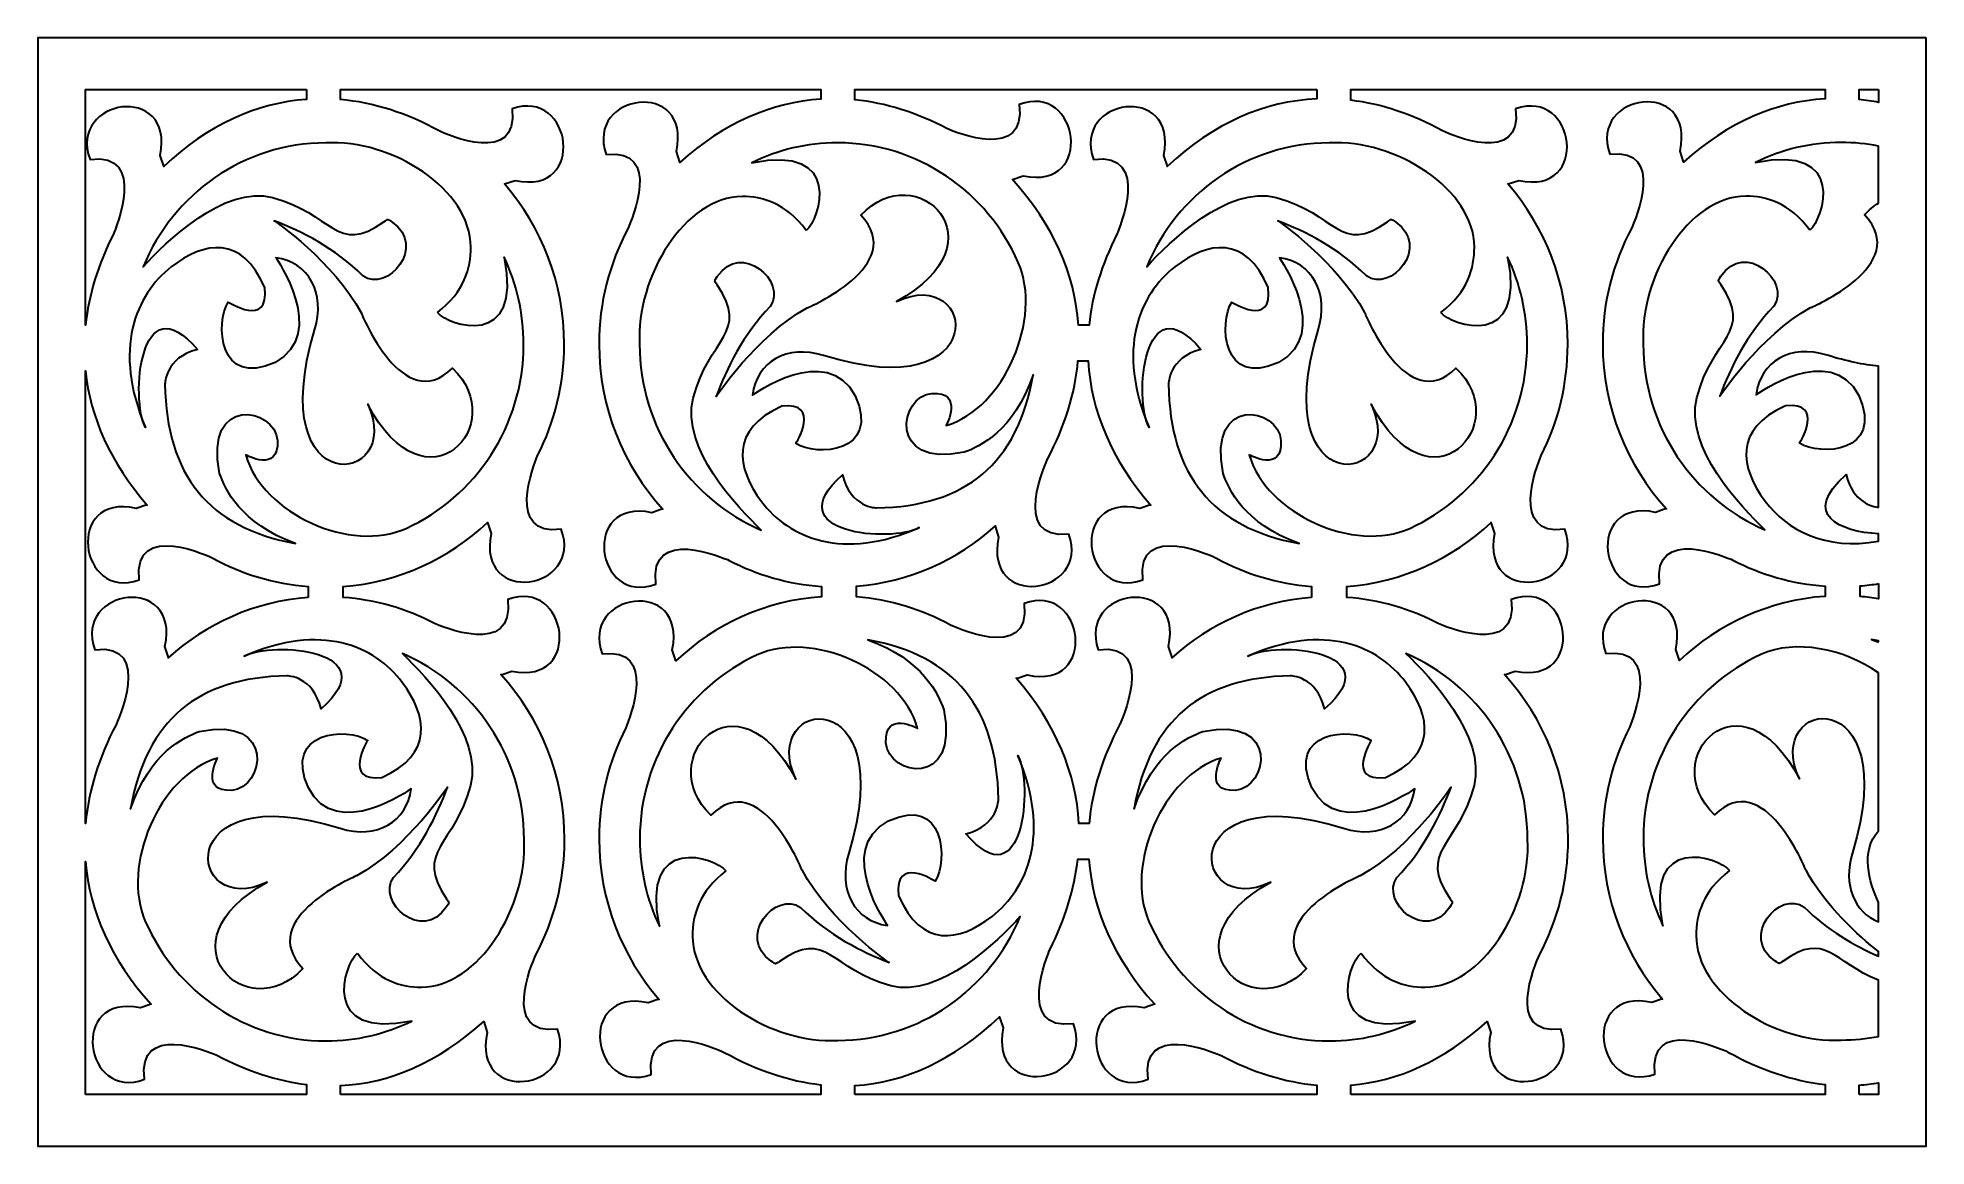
# Model space of a CAD drawing. Header units: centimetres. Extents: x -27 to -15.8, y -9 to -2.4.
import ezdxf

# ---------------------------------------------------------------- set-up
doc = ezdxf.new("R2010")
doc.units = ezdxf.units.CM
doc.header["$MEASUREMENT"] = 0
doc.layers.add('layer 1', color=7, linetype='Continuous')

msp = doc.modelspace()

# ---------------------------------------------------------------- linework, layer by layer
at = {"layer": 'layer 1', "color": 250, "lineweight": 30}
for points, knots in [([(-15.8358, -2.44896), (-15.8358, -2.44896), (-15.8358, -9.00022), (-15.8358, -9.00022), (-15.8358, -9.00022), (-15.8358, -9.00022), (-26.99914, -9.00022), (-26.99914, -9.00022), (-26.99914, -9.00022), (-26.99914, -9.00022), (-26.99914, -2.44896), (-26.99914, -2.44896), (-26.99914, -2.44896), (-26.99914, -2.44896), (-15.8358, -2.44896), (-15.8358, -2.44896)], [0, 0, 0, 0, 0.2, 0.2, 0.2, 0.2, 0.4, 0.4, 0.4, 0.4, 0.6, 0.6, 0.6, 0.6, 1, 1, 1, 1]), ([(-25.41088, -2.75457), (-25.41088, -2.75457), (-26.71734, -2.75457), (-26.71734, -2.75457), (-26.71734, -2.75457), (-26.71734, -2.75457), (-26.71734, -4.14727), (-26.71734, -4.14727), (-26.71734, -4.14727), (-26.71734, -4.14727), (-26.71679, -4.14727), (-26.71679, -4.14727), (-26.71679, -4.14727), (-26.69773, -3.96766), (-26.64198, -3.78713), (-26.55208, -3.60889), (-26.55208, -3.60889), (-26.53983, -3.58049), (-26.34746, -3.12196), (-26.69014, -3.16836), (-26.69014, -3.16836), (-26.82191, -2.80645), (-26.18805, -2.7102), (-26.27524, -3.14439), (-26.27524, -3.14439), (-26.27524, -3.14439), (-26.25365, -3.20842), (-26.25365, -3.20842), (-26.25365, -3.20842), (-26.25365, -3.20842), (-26.25434, -3.2096), (-26.25434, -3.2096), (-26.25434, -3.2096), (-25.99427, -2.96411), (-25.7059, -2.8349), (-25.41088, -2.81283), (-25.41088, -2.81283), (-25.41088, -2.81283), (-25.41088, -2.75457), (-25.41088, -2.75457)], [0, 0, 0, 0, 0.09090909, 0.09090909, 0.09090909, 0.09090909, 0.18181818, 0.18181818, 0.18181818, 0.18181818, 0.27272727, 0.27272727, 0.27272727, 0.27272727, 0.36363636, 0.36363636, 0.36363636, 0.36363636, 0.45454545, 0.45454545, 0.45454545, 0.45454545, 0.54545455, 0.54545455, 0.54545455, 0.54545455, 0.63636364, 0.63636364, 0.63636364, 0.63636364, 0.72727273, 0.72727273, 0.72727273, 0.72727273, 0.81818182, 0.81818182, 0.81818182, 0.81818182, 1, 1, 1, 1]), ([(-25.21041, -8.69461), (-25.21041, -8.69461), (-22.36935, -8.69461), (-22.36935, -8.69461), (-22.36935, -8.69461), (-22.36935, -8.69461), (-22.36935, -8.63655), (-22.36935, -8.63655), (-22.36935, -8.63655), (-22.55875, -8.61599), (-22.74996, -8.55095), (-22.94082, -8.44539), (-22.94082, -8.44539), (-22.98851, -8.42323), (-23.41234, -8.23537), (-23.37237, -8.57561), (-23.37237, -8.57561), (-23.72969, -8.70492), (-23.81582, -8.05859), (-23.39037, -8.15309), (-23.39037, -8.15309), (-23.39037, -8.15309), (-23.32724, -8.13196), (-23.32724, -8.13196), (-23.32724, -8.13196), (-23.32724, -8.13196), (-23.3267, -8.13228), (-23.3267, -8.13228), (-23.3267, -8.13228), (-23.54648, -7.87913), (-23.68024, -7.54693), (-23.68024, -7.18388), (-23.68024, -7.18388), (-23.6802, -6.94723), (-23.6234, -6.72374), (-23.52297, -6.52663), (-23.52297, -6.52663), (-23.49937, -6.46999), (-23.33302, -6.04631), (-23.66309, -6.09098), (-23.66309, -6.09098), (-23.79484, -5.72906), (-23.16099, -5.63282), (-23.2482, -6.06704), (-23.2482, -6.06704), (-23.2482, -6.06704), (-23.22659, -6.13101), (-23.22659, -6.13101), (-23.22659, -6.13101), (-23.22659, -6.13101), (-23.22684, -6.13146), (-23.22684, -6.13146), (-23.22684, -6.13146), (-22.99726, -5.91514), (-22.6972, -5.77531), (-22.36645, -5.75247), (-22.36645, -5.75247), (-22.36645, -5.75247), (-22.36645, -5.69183), (-22.36645, -5.69183), (-22.36645, -5.69183), (-22.56183, -5.67846), (-22.74646, -5.62423), (-22.91226, -5.5376), (-22.91226, -5.5376), (-22.94017, -5.52513), (-23.39072, -5.32933), (-23.34512, -5.67811), (-23.34512, -5.67811), (-23.70071, -5.81221), (-23.79529, -5.16711), (-23.36868, -5.25586), (-23.36868, -5.25586), (-23.36868, -5.25586), (-23.30576, -5.23388), (-23.30576, -5.23388), (-23.30576, -5.23388), (-23.30576, -5.23388), (-23.3046, -5.23456), (-23.3046, -5.23456), (-23.3046, -5.23456), (-23.53805, -4.97839), (-23.68118, -4.63583), (-23.68118, -4.26033), (-23.68118, -4.26033), (-23.68118, -4.0137), (-23.61942, -3.78119), (-23.51096, -3.5781), (-23.51096, -3.5781), (-23.48918, -3.52954), (-23.3046, -3.09821), (-23.63892, -3.1389), (-23.63892, -3.1389), (-23.76597, -2.77523), (-23.13092, -2.68757), (-23.22376, -3.12057), (-23.22376, -3.12057), (-23.22376, -3.12057), (-23.20299, -3.18482), (-23.20299, -3.18482), (-23.20299, -3.18482), (-23.20299, -3.18482), (-23.20332, -3.18536), (-23.20332, -3.18536), (-23.20332, -3.18536), (-22.94286, -2.95112), (-22.65905, -2.82982), (-22.36935, -2.81184), (-22.36935, -2.81184), (-22.36935, -2.81184), (-22.36935, -2.75457), (-22.36935, -2.75457), (-22.36935, -2.75457), (-22.36935, -2.75457), (-25.21041, -2.75457), (-25.21041, -2.75457), (-25.21041, -2.75457), (-25.21041, -2.75457), (-25.21041, -2.81418), (-25.21041, -2.81418), (-25.21041, -2.81418), (-25.01458, -2.83117), (-24.81795, -2.89381), (-24.62673, -2.99958), (-24.62673, -2.99958), (-24.57904, -3.02175), (-24.15521, -3.2096), (-24.19521, -2.86935), (-24.19521, -2.86935), (-23.83787, -2.74006), (-23.75175, -3.38638), (-24.17718, -3.29188), (-24.17718, -3.29188), (-24.17718, -3.29188), (-24.24032, -3.31302), (-24.24032, -3.31302), (-24.24032, -3.31302), (-24.24032, -3.31302), (-24.24085, -3.31269), (-24.24085, -3.31269), (-24.24085, -3.31269), (-24.02107, -3.56584), (-23.88735, -3.89804), (-23.88735, -4.26109), (-23.88735, -4.26109), (-23.88735, -4.49775), (-23.94415, -4.72123), (-24.04459, -4.91834), (-24.04459, -4.91834), (-24.0682, -4.97499), (-24.23455, -5.39866), (-23.90448, -5.35399), (-23.90448, -5.35399), (-23.77271, -5.71592), (-24.40657, -5.81213), (-24.31936, -5.37793), (-24.31936, -5.37793), (-24.31936, -5.37793), (-24.34097, -5.31396), (-24.34097, -5.31396), (-24.34097, -5.31396), (-24.34097, -5.31396), (-24.34072, -5.31351), (-24.34072, -5.31351), (-24.34072, -5.31351), (-24.56862, -5.52825), (-24.866, -5.66765), (-25.19386, -5.692), (-25.19386, -5.692), (-25.19386, -5.692), (-25.19386, -5.75627), (-25.19386, -5.75627), (-25.19386, -5.75627), (-25.00065, -5.7703), (-24.81802, -5.8243), (-24.65386, -5.91009), (-24.65386, -5.91009), (-24.62596, -5.92255), (-24.17541, -6.11833), (-24.22101, -5.76955), (-24.22101, -5.76955), (-23.8654, -5.63547), (-23.77084, -6.28055), (-24.19745, -6.19184), (-24.19745, -6.19184), (-24.19745, -6.19184), (-24.26037, -6.21379), (-24.26037, -6.21379), (-24.26037, -6.21379), (-24.26037, -6.21379), (-24.26152, -6.21311), (-24.26152, -6.21311), (-24.26152, -6.21311), (-24.02808, -6.46927), (-23.88496, -6.81184), (-23.88496, -7.18734), (-23.88496, -7.18734), (-23.88496, -7.43398), (-23.9467, -7.66649), (-24.05518, -7.86957), (-24.05518, -7.86957), (-24.07697, -7.91813), (-24.26152, -8.34946), (-23.9272, -8.30877), (-23.9272, -8.30877), (-23.80017, -8.67245), (-24.43521, -8.76009), (-24.34238, -8.32711), (-24.34238, -8.32711), (-24.34238, -8.32711), (-24.36314, -8.26286), (-24.36314, -8.26286), (-24.36314, -8.26286), (-24.36314, -8.26286), (-24.36281, -8.26231), (-24.36281, -8.26231), (-24.36281, -8.26231), (-24.63415, -8.50632), (-24.91934, -8.6284), (-25.21041, -8.64223), (-25.21041, -8.64223), (-25.21041, -8.64223), (-25.21041, -8.69461), (-25.21041, -8.69461)], [0, 0, 0, 0, 0.01754386, 0.01754386, 0.01754386, 0.01754386, 0.03508772, 0.03508772, 0.03508772, 0.03508772, 0.05263158, 0.05263158, 0.05263158, 0.05263158, 0.07017544, 0.07017544, 0.07017544, 0.07017544, 0.0877193, 0.0877193, 0.0877193, 0.0877193, 0.10526316, 0.10526316, 0.10526316, 0.10526316, 0.12280702, 0.12280702, 0.12280702, 0.12280702, 0.14035088, 0.14035088, 0.14035088, 0.14035088, 0.15789474, 0.15789474, 0.15789474, 0.15789474, 0.1754386, 0.1754386, 0.1754386, 0.1754386, 0.19298246, 0.19298246, 0.19298246, 0.19298246, 0.21052632, 0.21052632, 0.21052632, 0.21052632, 0.22807018, 0.22807018, 0.22807018, 0.22807018, 0.24561404, 0.24561404, 0.24561404, 0.24561404, 0.26315789, 0.26315789, 0.26315789, 0.26315789, 0.28070175, 0.28070175, 0.28070175, 0.28070175, 0.29824561, 0.29824561, 0.29824561, 0.29824561, 0.31578947, 0.31578947, 0.31578947, 0.31578947, 0.33333333, 0.33333333, 0.33333333, 0.33333333, 0.35087719, 0.35087719, 0.35087719, 0.35087719, 0.36842105, 0.36842105, 0.36842105, 0.36842105, 0.38596491, 0.38596491, 0.38596491, 0.38596491, 0.40350877, 0.40350877, 0.40350877, 0.40350877, 0.42105263, 0.42105263, 0.42105263, 0.42105263, 0.43859649, 0.43859649, 0.43859649, 0.43859649, 0.45614035, 0.45614035, 0.45614035, 0.45614035, 0.47368421, 0.47368421, 0.47368421, 0.47368421, 0.49122807, 0.49122807, 0.49122807, 0.49122807, 0.50877193, 0.50877193, 0.50877193, 0.50877193, 0.52631579, 0.52631579, 0.52631579, 0.52631579, 0.54385965, 0.54385965, 0.54385965, 0.54385965, 0.56140351, 0.56140351, 0.56140351, 0.56140351, 0.57894737, 0.57894737, 0.57894737, 0.57894737, 0.59649123, 0.59649123, 0.59649123, 0.59649123, 0.61403509, 0.61403509, 0.61403509, 0.61403509, 0.63157895, 0.63157895, 0.63157895, 0.63157895, 0.64912281, 0.64912281, 0.64912281, 0.64912281, 0.66666667, 0.66666667, 0.66666667, 0.66666667, 0.68421053, 0.68421053, 0.68421053, 0.68421053, 0.70175439, 0.70175439, 0.70175439, 0.70175439, 0.71929825, 0.71929825, 0.71929825, 0.71929825, 0.73684211, 0.73684211, 0.73684211, 0.73684211, 0.75438596, 0.75438596, 0.75438596, 0.75438596, 0.77192982, 0.77192982, 0.77192982, 0.77192982, 0.78947368, 0.78947368, 0.78947368, 0.78947368, 0.80701754, 0.80701754, 0.80701754, 0.80701754, 0.8245614, 0.8245614, 0.8245614, 0.8245614, 0.84210526, 0.84210526, 0.84210526, 0.84210526, 0.85964912, 0.85964912, 0.85964912, 0.85964912, 0.87719298, 0.87719298, 0.87719298, 0.87719298, 0.89473684, 0.89473684, 0.89473684, 0.89473684, 0.9122807, 0.9122807, 0.9122807, 0.9122807, 0.92982456, 0.92982456, 0.92982456, 0.92982456, 0.94736842, 0.94736842, 0.94736842, 0.94736842, 0.96491228, 0.96491228, 0.96491228, 0.96491228, 1, 1, 1, 1]), ([(-19.43803, -2.75457), (-19.43803, -2.75457), (-22.16891, -2.75457), (-22.16891, -2.75457), (-22.16891, -2.75457), (-22.16891, -2.75457), (-22.16891, -2.81569), (-22.16891, -2.81569), (-22.16891, -2.81569), (-21.98714, -2.83378), (-21.80465, -2.89115), (-21.62566, -2.98563), (-21.62566, -2.98563), (-21.57, -3.00963), (-21.1537, -3.17895), (-21.1976, -2.84303), (-21.1976, -2.84303), (-20.84198, -2.70891), (-20.74744, -3.35403), (-21.17407, -3.26526), (-21.17407, -3.26526), (-21.17407, -3.26526), (-21.23693, -3.28726), (-21.23693, -3.28726), (-21.23693, -3.28726), (-21.23693, -3.28726), (-21.23737, -3.287), (-21.23737, -3.287), (-21.23737, -3.287), (-20.99514, -3.55329), (-20.86848, -3.84696), (-20.84756, -4.14727), (-20.84756, -4.14727), (-20.84756, -4.14727), (-20.78444, -4.14727), (-20.78444, -4.14727), (-20.78444, -4.14727), (-20.76539, -3.96766), (-20.70964, -3.78713), (-20.61972, -3.60889), (-20.61972, -3.60889), (-20.60748, -3.58049), (-20.4151, -3.12196), (-20.7578, -3.16836), (-20.7578, -3.16836), (-20.88954, -2.80645), (-20.2557, -2.7102), (-20.34288, -3.14439), (-20.34288, -3.14439), (-20.34288, -3.14439), (-20.3213, -3.20842), (-20.3213, -3.20842), (-20.3213, -3.20842), (-20.3213, -3.20842), (-20.32197, -3.2096), (-20.32197, -3.2096), (-20.32197, -3.2096), (-20.05003, -2.95288), (-19.74714, -2.8234), (-19.43803, -2.81053), (-19.43803, -2.81053), (-19.43803, -2.81053), (-19.43803, -2.75457), (-19.43803, -2.75457)], [0, 0, 0, 0, 0.05882353, 0.05882353, 0.05882353, 0.05882353, 0.11764706, 0.11764706, 0.11764706, 0.11764706, 0.17647059, 0.17647059, 0.17647059, 0.17647059, 0.23529412, 0.23529412, 0.23529412, 0.23529412, 0.29411765, 0.29411765, 0.29411765, 0.29411765, 0.35294118, 0.35294118, 0.35294118, 0.35294118, 0.41176471, 0.41176471, 0.41176471, 0.41176471, 0.47058824, 0.47058824, 0.47058824, 0.47058824, 0.52941176, 0.52941176, 0.52941176, 0.52941176, 0.58823529, 0.58823529, 0.58823529, 0.58823529, 0.64705882, 0.64705882, 0.64705882, 0.64705882, 0.70588235, 0.70588235, 0.70588235, 0.70588235, 0.76470588, 0.76470588, 0.76470588, 0.76470588, 0.82352941, 0.82352941, 0.82352941, 0.82352941, 0.88235294, 0.88235294, 0.88235294, 0.88235294, 1, 1, 1, 1]), ([(-19.23759, -8.69461), (-19.23759, -8.69461), (-16.43364, -8.69461), (-16.43364, -8.69461), (-16.43364, -8.69461), (-16.43364, -8.69461), (-16.43364, -8.63482), (-16.43364, -8.63482), (-16.43364, -8.63482), (-16.62401, -8.6146), (-16.81622, -8.54945), (-17.00804, -8.44333), (-17.00804, -8.44333), (-17.05574, -8.42117), (-17.47957, -8.23331), (-17.43959, -8.57355), (-17.43959, -8.57355), (-17.79692, -8.70286), (-17.88305, -8.05654), (-17.4576, -8.15104), (-17.4576, -8.15104), (-17.4576, -8.15104), (-17.39446, -8.1299), (-17.39446, -8.1299), (-17.39446, -8.1299), (-17.39446, -8.1299), (-17.39392, -8.13023), (-17.39392, -8.13023), (-17.39392, -8.13023), (-17.61372, -7.87708), (-17.74744, -7.54487), (-17.74744, -7.18183), (-17.74744, -7.18183), (-17.74742, -6.94517), (-17.69064, -6.72169), (-17.59019, -6.52458), (-17.59019, -6.52458), (-17.56659, -6.46794), (-17.40024, -6.04426), (-17.73031, -6.08892), (-17.73031, -6.08892), (-17.86206, -5.727), (-17.22822, -5.63078), (-17.31542, -6.06499), (-17.31542, -6.06499), (-17.31542, -6.06499), (-17.29382, -6.12895), (-17.29382, -6.12895), (-17.29382, -6.12895), (-17.29382, -6.12895), (-17.29407, -6.1294), (-17.29407, -6.1294), (-17.29407, -6.1294), (-17.06448, -5.91309), (-16.76442, -5.77323), (-16.43369, -5.75042), (-16.43369, -5.75042), (-16.43369, -5.75042), (-16.43369, -5.68975), (-16.43369, -5.68975), (-16.43369, -5.68975), (-16.62907, -5.67641), (-16.8137, -5.62218), (-16.97949, -5.53552), (-16.97949, -5.53552), (-17.00739, -5.52308), (-17.45794, -5.32729), (-17.41235, -5.67606), (-17.41235, -5.67606), (-17.76793, -5.81015), (-17.86252, -5.16505), (-17.4359, -5.25378), (-17.4359, -5.25378), (-17.4359, -5.25378), (-17.37298, -5.23183), (-17.37298, -5.23183), (-17.37298, -5.23183), (-17.37298, -5.23183), (-17.37183, -5.23251), (-17.37183, -5.23251), (-17.37183, -5.23251), (-17.60529, -4.97634), (-17.74841, -4.63378), (-17.74841, -4.25827), (-17.74841, -4.25827), (-17.74841, -4.01163), (-17.68664, -3.77913), (-17.57819, -3.57604), (-17.57819, -3.57604), (-17.5564, -3.52749), (-17.37183, -3.09616), (-17.70615, -3.13685), (-17.70615, -3.13685), (-17.83319, -2.77317), (-17.19814, -2.68551), (-17.29098, -3.11851), (-17.29098, -3.11851), (-17.29098, -3.11851), (-17.27022, -3.18275), (-17.27022, -3.18275), (-17.27022, -3.18275), (-17.27022, -3.18275), (-17.27054, -3.1833), (-17.27054, -3.1833), (-17.27054, -3.1833), (-17.00919, -2.94827), (-16.72435, -2.82692), (-16.43364, -2.80959), (-16.43364, -2.80959), (-16.43364, -2.80959), (-16.43364, -2.75457), (-16.43364, -2.75457), (-16.43364, -2.75457), (-16.43364, -2.75457), (-19.23759, -2.75457), (-19.23759, -2.75457), (-19.23759, -2.75457), (-19.23759, -2.75457), (-19.23759, -2.8183), (-19.23759, -2.8183), (-19.23759, -2.8183), (-19.05515, -2.83999), (-18.87241, -2.90111), (-18.69439, -2.99958), (-18.69439, -2.99958), (-18.64669, -3.02175), (-18.22287, -3.2096), (-18.26284, -2.86935), (-18.26284, -2.86935), (-17.90551, -2.74006), (-17.81939, -3.38638), (-18.24484, -3.29188), (-18.24484, -3.29188), (-18.24484, -3.29188), (-18.30796, -3.31302), (-18.30796, -3.31302), (-18.30796, -3.31302), (-18.30796, -3.31302), (-18.3085, -3.31269), (-18.3085, -3.31269), (-18.3085, -3.31269), (-18.0887, -3.56584), (-17.95499, -3.89804), (-17.95499, -4.26109), (-17.95499, -4.26109), (-17.95499, -4.49775), (-18.01181, -4.72123), (-18.11223, -4.91834), (-18.11223, -4.91834), (-18.13584, -4.97499), (-18.30219, -5.39866), (-17.97213, -5.35399), (-17.97213, -5.35399), (-17.84037, -5.71592), (-18.47423, -5.81213), (-18.387, -5.37793), (-18.387, -5.37793), (-18.387, -5.37793), (-18.40861, -5.31396), (-18.40861, -5.31396), (-18.40861, -5.31396), (-18.40861, -5.31396), (-18.40836, -5.31351), (-18.40836, -5.31351), (-18.40836, -5.31351), (-18.63627, -5.52825), (-18.93363, -5.66765), (-19.2615, -5.692), (-19.2615, -5.692), (-19.2615, -5.692), (-19.26152, -5.75627), (-19.26152, -5.75627), (-19.26152, -5.75627), (-19.06828, -5.7703), (-18.88567, -5.8243), (-18.7215, -5.91009), (-18.7215, -5.91009), (-18.69361, -5.92255), (-18.24307, -6.11833), (-18.28866, -5.76955), (-18.28866, -5.76955), (-17.93306, -5.63547), (-17.83847, -6.28055), (-18.26509, -6.19184), (-18.26509, -6.19184), (-18.26509, -6.19184), (-18.32803, -6.21379), (-18.32803, -6.21379), (-18.32803, -6.21379), (-18.32803, -6.21379), (-18.32918, -6.21311), (-18.32918, -6.21311), (-18.32918, -6.21311), (-18.09572, -6.46927), (-17.9526, -6.81184), (-17.9526, -7.18734), (-17.9526, -7.18734), (-17.9526, -7.43398), (-18.01436, -7.66649), (-18.12281, -7.86957), (-18.12281, -7.86957), (-18.14458, -7.91813), (-18.32918, -8.34946), (-17.99486, -8.30877), (-17.99486, -8.30877), (-17.8678, -8.67245), (-18.50287, -8.76009), (-18.41002, -8.32711), (-18.41002, -8.32711), (-18.41002, -8.32711), (-18.43078, -8.26286), (-18.43078, -8.26286), (-18.43078, -8.26286), (-18.43078, -8.26286), (-18.43045, -8.26231), (-18.43045, -8.26231), (-18.43045, -8.26231), (-18.68921, -8.49501), (-18.96055, -8.61675), (-19.23759, -8.63955), (-19.23759, -8.63955), (-19.23759, -8.63955), (-19.23759, -8.69461), (-19.23759, -8.69461)], [0, 0, 0, 0, 0.01754386, 0.01754386, 0.01754386, 0.01754386, 0.03508772, 0.03508772, 0.03508772, 0.03508772, 0.05263158, 0.05263158, 0.05263158, 0.05263158, 0.07017544, 0.07017544, 0.07017544, 0.07017544, 0.0877193, 0.0877193, 0.0877193, 0.0877193, 0.10526316, 0.10526316, 0.10526316, 0.10526316, 0.12280702, 0.12280702, 0.12280702, 0.12280702, 0.14035088, 0.14035088, 0.14035088, 0.14035088, 0.15789474, 0.15789474, 0.15789474, 0.15789474, 0.1754386, 0.1754386, 0.1754386, 0.1754386, 0.19298246, 0.19298246, 0.19298246, 0.19298246, 0.21052632, 0.21052632, 0.21052632, 0.21052632, 0.22807018, 0.22807018, 0.22807018, 0.22807018, 0.24561404, 0.24561404, 0.24561404, 0.24561404, 0.26315789, 0.26315789, 0.26315789, 0.26315789, 0.28070175, 0.28070175, 0.28070175, 0.28070175, 0.29824561, 0.29824561, 0.29824561, 0.29824561, 0.31578947, 0.31578947, 0.31578947, 0.31578947, 0.33333333, 0.33333333, 0.33333333, 0.33333333, 0.35087719, 0.35087719, 0.35087719, 0.35087719, 0.36842105, 0.36842105, 0.36842105, 0.36842105, 0.38596491, 0.38596491, 0.38596491, 0.38596491, 0.40350877, 0.40350877, 0.40350877, 0.40350877, 0.42105263, 0.42105263, 0.42105263, 0.42105263, 0.43859649, 0.43859649, 0.43859649, 0.43859649, 0.45614035, 0.45614035, 0.45614035, 0.45614035, 0.47368421, 0.47368421, 0.47368421, 0.47368421, 0.49122807, 0.49122807, 0.49122807, 0.49122807, 0.50877193, 0.50877193, 0.50877193, 0.50877193, 0.52631579, 0.52631579, 0.52631579, 0.52631579, 0.54385965, 0.54385965, 0.54385965, 0.54385965, 0.56140351, 0.56140351, 0.56140351, 0.56140351, 0.57894737, 0.57894737, 0.57894737, 0.57894737, 0.59649123, 0.59649123, 0.59649123, 0.59649123, 0.61403509, 0.61403509, 0.61403509, 0.61403509, 0.63157895, 0.63157895, 0.63157895, 0.63157895, 0.64912281, 0.64912281, 0.64912281, 0.64912281, 0.66666667, 0.66666667, 0.66666667, 0.66666667, 0.68421053, 0.68421053, 0.68421053, 0.68421053, 0.70175439, 0.70175439, 0.70175439, 0.70175439, 0.71929825, 0.71929825, 0.71929825, 0.71929825, 0.73684211, 0.73684211, 0.73684211, 0.73684211, 0.75438596, 0.75438596, 0.75438596, 0.75438596, 0.77192982, 0.77192982, 0.77192982, 0.77192982, 0.78947368, 0.78947368, 0.78947368, 0.78947368, 0.80701754, 0.80701754, 0.80701754, 0.80701754, 0.8245614, 0.8245614, 0.8245614, 0.8245614, 0.84210526, 0.84210526, 0.84210526, 0.84210526, 0.85964912, 0.85964912, 0.85964912, 0.85964912, 0.87719298, 0.87719298, 0.87719298, 0.87719298, 0.89473684, 0.89473684, 0.89473684, 0.89473684, 0.9122807, 0.9122807, 0.9122807, 0.9122807, 0.92982456, 0.92982456, 0.92982456, 0.92982456, 0.94736842, 0.94736842, 0.94736842, 0.94736842, 0.96491228, 0.96491228, 0.96491228, 0.96491228, 1, 1, 1, 1]), ([(-16.11759, -2.75457), (-16.11759, -2.75457), (-16.23318, -2.75457), (-16.23318, -2.75457), (-16.23318, -2.75457), (-16.23318, -2.75457), (-16.23318, -2.81392), (-16.23318, -2.81392), (-16.23318, -2.81392), (-16.19467, -2.81784), (-16.15613, -2.82354), (-16.11759, -2.83097), (-16.11759, -2.83097), (-16.11759, -2.83097), (-16.11759, -2.75457), (-16.11759, -2.75457)], [0, 0, 0, 0, 0.2, 0.2, 0.2, 0.2, 0.4, 0.4, 0.4, 0.4, 0.6, 0.6, 0.6, 0.6, 1, 1, 1, 1]), ([(-24.63668, -4.07245), (-24.57458, -4.15248), (-24.13189, -4.30013), (-24.24276, -3.74569), (-24.24276, -3.74569), (-24.16867, -3.90179), (-24.12714, -4.07663), (-24.12714, -4.26109), (-24.12714, -4.26109), (-24.12714, -4.74476), (-24.41305, -5.16263), (-24.82161, -5.34868), (-24.82161, -5.34868), (-25.14508, -5.49584), (-25.67017, -5.26551), (-25.76979, -4.91443), (-25.76979, -4.91443), (-25.76979, -4.91443), (-25.57082, -5.02379), (-25.58255, -4.82882), (-25.58255, -4.82882), (-25.59428, -4.63385), (-26.01866, -4.55621), (-25.92427, -5.02382), (-25.92427, -5.02382), (-25.8935, -5.11309), (-25.80264, -5.32063), (-25.47561, -5.43777), (-25.47561, -5.43777), (-25.99076, -5.34316), (-26.23827, -5.03456), (-26.24726, -4.49596), (-26.24726, -4.49596), (-26.24726, -4.49596), (-26.24725, -4.33903), (-26.05535, -4.29146), (-26.05535, -4.29146), (-26.39769, -3.88795), (-26.4528, -4.58562), (-26.36205, -4.7531), (-26.36205, -4.7531), (-26.55729, -4.29165), (-26.4216, -3.96815), (-26.20966, -3.80341), (-26.20966, -3.80341), (-26.01472, -3.65188), (-25.79093, -3.61439), (-25.65746, -3.92532), (-25.65746, -3.92532), (-25.62938, -4.16787), (-25.87279, -4.01091), (-25.87279, -4.01091), (-25.87279, -4.01091), (-25.95008, -4.12973), (-25.93135, -4.52284), (-25.5966, -4.36757), (-25.5966, -4.36757), (-25.27828, -4.19636), (-25.5919, -3.74939), (-25.5919, -3.74939), (-25.5919, -3.74939), (-25.39954, -3.77557), (-25.2959, -3.95362), (-25.36257, -4.17735), (-25.36257, -4.17735), (-25.67387, -5.20519), (-24.82495, -5.10073), (-25.04892, -4.61485), (-25.04892, -4.61485), (-24.70185, -5.27537), (-24.19925, -4.73365), (-24.54807, -4.40085), (-24.54807, -4.40085), (-24.83829, -4.69091), (-25.08639, -4.07748), (-25.08639, -4.07748), (-25.08639, -4.07748), (-25.25022, -3.76839), (-25.60128, -3.53059), (-25.60128, -3.53059), (-25.60128, -3.53059), (-25.44174, -3.59221), (-25.23877, -3.69354), (-25.07731, -3.856), (-25.07731, -3.856), (-24.93334, -3.96026), (-24.695, -3.68123), (-24.90445, -3.53786), (-24.90445, -3.53786), (-24.93159, -3.51924), (-24.92701, -3.51816), (-24.95254, -3.53638), (-24.95254, -3.53638), (-25.23256, -3.73719), (-25.25866, -3.48558), (-25.61065, -3.39272), (-25.61065, -3.39272), (-25.89698, -3.31716), (-26.24524, -3.65877), (-26.37641, -3.80243), (-26.37641, -3.80243), (-26.19931, -3.37318), (-25.78186, -3.07039), (-25.29708, -3.07039), (-25.29708, -3.07039), (-24.90524, -3.04715), (-24.43985, -3.34481), (-24.43919, -3.6872), (-24.43919, -3.6872), (-24.43895, -3.811), (-24.47703, -3.94998), (-24.63668, -4.07245)], [0, 0, 0, 0, 0.03448276, 0.03448276, 0.03448276, 0.03448276, 0.06896552, 0.06896552, 0.06896552, 0.06896552, 0.10344828, 0.10344828, 0.10344828, 0.10344828, 0.13793103, 0.13793103, 0.13793103, 0.13793103, 0.17241379, 0.17241379, 0.17241379, 0.17241379, 0.20689655, 0.20689655, 0.20689655, 0.20689655, 0.24137931, 0.24137931, 0.24137931, 0.24137931, 0.27586207, 0.27586207, 0.27586207, 0.27586207, 0.31034483, 0.31034483, 0.31034483, 0.31034483, 0.34482759, 0.34482759, 0.34482759, 0.34482759, 0.37931034, 0.37931034, 0.37931034, 0.37931034, 0.4137931, 0.4137931, 0.4137931, 0.4137931, 0.44827586, 0.44827586, 0.44827586, 0.44827586, 0.48275862, 0.48275862, 0.48275862, 0.48275862, 0.51724138, 0.51724138, 0.51724138, 0.51724138, 0.55172414, 0.55172414, 0.55172414, 0.55172414, 0.5862069, 0.5862069, 0.5862069, 0.5862069, 0.62068966, 0.62068966, 0.62068966, 0.62068966, 0.65517241, 0.65517241, 0.65517241, 0.65517241, 0.68965517, 0.68965517, 0.68965517, 0.68965517, 0.72413793, 0.72413793, 0.72413793, 0.72413793, 0.75862069, 0.75862069, 0.75862069, 0.75862069, 0.79310345, 0.79310345, 0.79310345, 0.79310345, 0.82758621, 0.82758621, 0.82758621, 0.82758621, 0.86206897, 0.86206897, 0.86206897, 0.86206897, 0.89655172, 0.89655172, 0.89655172, 0.89655172, 0.93103448, 0.93103448, 0.93103448, 0.93103448, 1, 1, 1, 1]), ([(-22.45679, -3.58821), (-22.37815, -3.52502), (-22.23309, -3.07447), (-22.77785, -3.18731), (-22.77785, -3.18731), (-22.62449, -3.11189), (-22.45269, -3.06963), (-22.27145, -3.06963), (-22.27145, -3.06963), (-21.79619, -3.06963), (-21.38563, -3.36062), (-21.20282, -3.77643), (-21.20282, -3.77643), (-21.05822, -4.10564), (-21.28453, -4.64004), (-21.62949, -4.74143), (-21.62949, -4.74143), (-21.62949, -4.74143), (-21.52204, -4.53892), (-21.71362, -4.55086), (-21.71362, -4.55086), (-21.90517, -4.56279), (-21.98147, -4.99471), (-21.52202, -4.89866), (-21.52202, -4.89866), (-21.4343, -4.86731), (-21.23038, -4.77487), (-21.11527, -4.44201), (-21.11527, -4.44201), (-21.20823, -4.96632), (-21.51147, -5.21821), (-22.04067, -5.22739), (-22.04067, -5.22739), (-22.04067, -5.22739), (-22.19487, -5.22737), (-22.24159, -5.03205), (-22.24159, -5.03205), (-22.63809, -5.38046), (-21.95258, -5.43655), (-21.78801, -5.34416), (-21.78801, -5.34416), (-22.24142, -5.54291), (-22.55927, -5.40481), (-22.72114, -5.18912), (-22.72114, -5.18912), (-22.87004, -4.99069), (-22.90687, -4.76293), (-22.60135, -4.62711), (-22.60135, -4.62711), (-22.36304, -4.59853), (-22.51727, -4.84625), (-22.51727, -4.84625), (-22.51727, -4.84625), (-22.40051, -4.92491), (-22.01425, -4.90585), (-22.16682, -4.56517), (-22.16682, -4.56517), (-22.33505, -4.24121), (-22.77422, -4.56039), (-22.77422, -4.56039), (-22.77422, -4.56039), (-22.7485, -4.3646), (-22.57354, -4.25912), (-22.35373, -4.32697), (-22.35373, -4.32697), (-21.3438, -4.64381), (-21.44645, -3.77982), (-21.92385, -4.00777), (-21.92385, -4.00777), (-21.27484, -3.65453), (-21.80714, -3.14304), (-22.13411, -3.49803), (-22.13411, -3.49803), (-21.84911, -3.79341), (-22.45185, -4.04589), (-22.45185, -4.04589), (-22.45185, -4.04589), (-22.75556, -4.21263), (-22.9892, -4.56993), (-22.9892, -4.56993), (-22.9892, -4.56993), (-22.92867, -4.40755), (-22.82909, -4.201), (-22.66948, -4.03666), (-22.66948, -4.03666), (-22.56702, -3.89014), (-22.8412, -3.64756), (-22.98207, -3.86072), (-22.98207, -3.86072), (-23.00035, -3.88837), (-23.00143, -3.8837), (-22.98353, -3.90967), (-22.98353, -3.90967), (-22.78621, -4.19465), (-23.03344, -4.22124), (-23.12467, -4.57947), (-23.12467, -4.57947), (-23.19891, -4.87087), (-22.86326, -5.22533), (-22.72211, -5.3588), (-22.72211, -5.3588), (-23.14387, -5.17857), (-23.44139, -4.7537), (-23.44139, -4.26033), (-23.44139, -4.26033), (-23.46421, -3.86154), (-23.17176, -3.3879), (-22.83533, -3.38721), (-22.83533, -3.38721), (-22.71369, -3.38697), (-22.57714, -3.42573), (-22.45679, -3.58821)], [0, 0, 0, 0, 0.03448276, 0.03448276, 0.03448276, 0.03448276, 0.06896552, 0.06896552, 0.06896552, 0.06896552, 0.10344828, 0.10344828, 0.10344828, 0.10344828, 0.13793103, 0.13793103, 0.13793103, 0.13793103, 0.17241379, 0.17241379, 0.17241379, 0.17241379, 0.20689655, 0.20689655, 0.20689655, 0.20689655, 0.24137931, 0.24137931, 0.24137931, 0.24137931, 0.27586207, 0.27586207, 0.27586207, 0.27586207, 0.31034483, 0.31034483, 0.31034483, 0.31034483, 0.34482759, 0.34482759, 0.34482759, 0.34482759, 0.37931034, 0.37931034, 0.37931034, 0.37931034, 0.4137931, 0.4137931, 0.4137931, 0.4137931, 0.44827586, 0.44827586, 0.44827586, 0.44827586, 0.48275862, 0.48275862, 0.48275862, 0.48275862, 0.51724138, 0.51724138, 0.51724138, 0.51724138, 0.55172414, 0.55172414, 0.55172414, 0.55172414, 0.5862069, 0.5862069, 0.5862069, 0.5862069, 0.62068966, 0.62068966, 0.62068966, 0.62068966, 0.65517241, 0.65517241, 0.65517241, 0.65517241, 0.68965517, 0.68965517, 0.68965517, 0.68965517, 0.72413793, 0.72413793, 0.72413793, 0.72413793, 0.75862069, 0.75862069, 0.75862069, 0.75862069, 0.79310345, 0.79310345, 0.79310345, 0.79310345, 0.82758621, 0.82758621, 0.82758621, 0.82758621, 0.86206897, 0.86206897, 0.86206897, 0.86206897, 0.89655172, 0.89655172, 0.89655172, 0.89655172, 0.93103448, 0.93103448, 0.93103448, 0.93103448, 1, 1, 1, 1]), ([(-18.70434, -4.07245), (-18.64223, -4.15248), (-18.19955, -4.30013), (-18.3104, -3.74569), (-18.3104, -3.74569), (-18.23631, -3.90179), (-18.19478, -4.07663), (-18.19478, -4.26109), (-18.19478, -4.26109), (-18.19478, -4.74476), (-18.48068, -5.16263), (-18.88927, -5.34868), (-18.88927, -5.34868), (-19.21274, -5.49584), (-19.73783, -5.26551), (-19.83744, -4.91443), (-19.83744, -4.91443), (-19.83744, -4.91443), (-19.63846, -5.02379), (-19.65019, -4.82882), (-19.65019, -4.82882), (-19.66192, -4.63385), (-20.0863, -4.55621), (-19.99192, -5.02382), (-19.99192, -5.02382), (-19.96113, -5.11309), (-19.87029, -5.32063), (-19.54325, -5.43777), (-19.54325, -5.43777), (-20.05841, -5.34316), (-20.30591, -5.03456), (-20.31492, -4.49596), (-20.31492, -4.49596), (-20.31492, -4.49596), (-20.3149, -4.33903), (-20.123, -4.29146), (-20.123, -4.29146), (-20.46532, -3.88795), (-20.52045, -4.58562), (-20.42967, -4.7531), (-20.42967, -4.7531), (-20.62495, -4.29165), (-20.48924, -3.96815), (-20.27732, -3.80341), (-20.27732, -3.80341), (-20.08236, -3.65188), (-19.85857, -3.61439), (-19.7251, -3.92532), (-19.7251, -3.92532), (-19.69702, -4.16787), (-19.94045, -4.01091), (-19.94045, -4.01091), (-19.94045, -4.01091), (-20.01772, -4.12973), (-19.999, -4.52284), (-19.66424, -4.36757), (-19.66424, -4.36757), (-19.34593, -4.19636), (-19.65954, -3.74939), (-19.65954, -3.74939), (-19.65954, -3.74939), (-19.4672, -3.77557), (-19.36354, -3.95362), (-19.4302, -4.17735), (-19.4302, -4.17735), (-19.74153, -5.20519), (-18.8926, -5.10073), (-19.11656, -4.61485), (-19.11656, -4.61485), (-18.76948, -5.27537), (-18.26691, -4.73365), (-18.61572, -4.40085), (-18.61572, -4.40085), (-18.90595, -4.69091), (-19.15403, -4.07748), (-19.15403, -4.07748), (-19.15403, -4.07748), (-19.31786, -3.76839), (-19.66893, -3.53059), (-19.66893, -3.53059), (-19.66893, -3.53059), (-19.50939, -3.59221), (-19.30642, -3.69354), (-19.14495, -3.856), (-19.14495, -3.856), (-19.00099, -3.96026), (-18.76265, -3.68123), (-18.97208, -3.53786), (-18.97208, -3.53786), (-18.99926, -3.51924), (-18.99467, -3.51816), (-19.02018, -3.53638), (-19.02018, -3.53638), (-19.3002, -3.73719), (-19.32632, -3.48558), (-19.6783, -3.39272), (-19.6783, -3.39272), (-19.96462, -3.31716), (-20.3129, -3.65877), (-20.44406, -3.80243), (-20.44406, -3.80243), (-20.26697, -3.37318), (-19.8495, -3.07039), (-19.36472, -3.07039), (-19.36472, -3.07039), (-18.97288, -3.04715), (-18.50751, -3.34481), (-18.50684, -3.6872), (-18.50684, -3.6872), (-18.50659, -3.811), (-18.54468, -3.94998), (-18.70434, -4.07245)], [0, 0, 0, 0, 0.03448276, 0.03448276, 0.03448276, 0.03448276, 0.06896552, 0.06896552, 0.06896552, 0.06896552, 0.10344828, 0.10344828, 0.10344828, 0.10344828, 0.13793103, 0.13793103, 0.13793103, 0.13793103, 0.17241379, 0.17241379, 0.17241379, 0.17241379, 0.20689655, 0.20689655, 0.20689655, 0.20689655, 0.24137931, 0.24137931, 0.24137931, 0.24137931, 0.27586207, 0.27586207, 0.27586207, 0.27586207, 0.31034483, 0.31034483, 0.31034483, 0.31034483, 0.34482759, 0.34482759, 0.34482759, 0.34482759, 0.37931034, 0.37931034, 0.37931034, 0.37931034, 0.4137931, 0.4137931, 0.4137931, 0.4137931, 0.44827586, 0.44827586, 0.44827586, 0.44827586, 0.48275862, 0.48275862, 0.48275862, 0.48275862, 0.51724138, 0.51724138, 0.51724138, 0.51724138, 0.55172414, 0.55172414, 0.55172414, 0.55172414, 0.5862069, 0.5862069, 0.5862069, 0.5862069, 0.62068966, 0.62068966, 0.62068966, 0.62068966, 0.65517241, 0.65517241, 0.65517241, 0.65517241, 0.68965517, 0.68965517, 0.68965517, 0.68965517, 0.72413793, 0.72413793, 0.72413793, 0.72413793, 0.75862069, 0.75862069, 0.75862069, 0.75862069, 0.79310345, 0.79310345, 0.79310345, 0.79310345, 0.82758621, 0.82758621, 0.82758621, 0.82758621, 0.86206897, 0.86206897, 0.86206897, 0.86206897, 0.89655172, 0.89655172, 0.89655172, 0.89655172, 0.93103448, 0.93103448, 0.93103448, 0.93103448, 1, 1, 1, 1]), ([(-16.52403, -3.58617), (-16.44537, -3.52296), (-16.30031, -3.07241), (-16.84509, -3.18523), (-16.84509, -3.18523), (-16.69171, -3.10983), (-16.51992, -3.06756), (-16.33869, -3.06756), (-16.33869, -3.06756), (-16.26313, -3.06756), (-16.18922, -3.07495), (-16.11759, -3.08899), (-16.11759, -3.08899), (-16.11759, -3.08899), (-16.11759, -3.42571), (-16.11759, -3.42571), (-16.11759, -3.42571), (-16.14637, -3.44373), (-16.17455, -3.46689), (-16.20134, -3.49598), (-16.20134, -3.49598), (-15.91633, -3.79136), (-16.51907, -4.04383), (-16.51907, -4.04383), (-16.51907, -4.04383), (-16.8228, -4.21059), (-17.05642, -4.56787), (-17.05642, -4.56787), (-17.05642, -4.56787), (-16.9959, -4.40551), (-16.89631, -4.19892), (-16.73671, -4.0346), (-16.73671, -4.0346), (-16.63425, -3.88808), (-16.90843, -3.6455), (-17.0493, -3.85867), (-17.0493, -3.85867), (-17.06758, -3.88631), (-17.06865, -3.88163), (-17.05076, -3.90762), (-17.05076, -3.90762), (-16.85344, -4.1926), (-17.10066, -4.21918), (-17.1919, -4.57741), (-17.1919, -4.57741), (-17.26613, -4.86881), (-16.93048, -5.22328), (-16.78934, -5.35675), (-16.78934, -5.35675), (-17.21109, -5.17651), (-17.50862, -4.75165), (-17.50862, -4.25827), (-17.50862, -4.25827), (-17.53146, -3.85946), (-17.23898, -3.38585), (-16.90257, -3.38516), (-16.90257, -3.38516), (-16.78092, -3.38491), (-16.64436, -3.42368), (-16.52403, -3.58617)], [0, 0, 0, 0, 0.0625, 0.0625, 0.0625, 0.0625, 0.125, 0.125, 0.125, 0.125, 0.1875, 0.1875, 0.1875, 0.1875, 0.25, 0.25, 0.25, 0.25, 0.3125, 0.3125, 0.3125, 0.3125, 0.375, 0.375, 0.375, 0.375, 0.4375, 0.4375, 0.4375, 0.4375, 0.5, 0.5, 0.5, 0.5, 0.5625, 0.5625, 0.5625, 0.5625, 0.625, 0.625, 0.625, 0.625, 0.6875, 0.6875, 0.6875, 0.6875, 0.75, 0.75, 0.75, 0.75, 0.8125, 0.8125, 0.8125, 0.8125, 0.875, 0.875, 0.875, 0.875, 1, 1, 1, 1]), ([(-16.11759, -5.22463), (-16.15207, -5.22084), (-16.26916, -5.19578), (-16.30884, -5.02999), (-16.30884, -5.02999), (-16.57969, -5.26801), (-16.3456, -5.36957), (-16.11759, -5.3806), (-16.11759, -5.3806), (-16.11759, -5.3806), (-16.11759, -5.42421), (-16.11759, -5.42421), (-16.11759, -5.42421), (-16.43277, -5.48073), (-16.6598, -5.35837), (-16.78836, -5.18704), (-16.78836, -5.18704), (-16.93727, -4.98863), (-16.97409, -4.76087), (-16.66858, -4.62504), (-16.66858, -4.62504), (-16.43026, -4.59645), (-16.58449, -4.84421), (-16.58449, -4.84421), (-16.58449, -4.84421), (-16.46774, -4.92285), (-16.08148, -4.90381), (-16.23406, -4.56309), (-16.23406, -4.56309), (-16.40229, -4.23913), (-16.84144, -4.55831), (-16.84144, -4.55831), (-16.84144, -4.55831), (-16.81573, -4.36256), (-16.64078, -4.25707), (-16.42096, -4.32492), (-16.42096, -4.32492), (-16.30564, -4.36109), (-16.20499, -4.38173), (-16.11759, -4.3905), (-16.11759, -4.3905), (-16.11759, -4.3905), (-16.11759, -5.22463), (-16.11759, -5.22463)], [0, 0, 0, 0, 0.08333333, 0.08333333, 0.08333333, 0.08333333, 0.16666667, 0.16666667, 0.16666667, 0.16666667, 0.25, 0.25, 0.25, 0.25, 0.33333333, 0.33333333, 0.33333333, 0.33333333, 0.41666667, 0.41666667, 0.41666667, 0.41666667, 0.5, 0.5, 0.5, 0.5, 0.58333333, 0.58333333, 0.58333333, 0.58333333, 0.66666667, 0.66666667, 0.66666667, 0.66666667, 0.75, 0.75, 0.75, 0.75, 0.83333333, 0.83333333, 0.83333333, 0.83333333, 1, 1, 1, 1]), ([(-25.40111, -5.7567), (-25.40111, -5.7567), (-25.40111, -5.69195), (-25.40111, -5.69195), (-25.40111, -5.69195), (-25.60329, -5.67679), (-25.79384, -5.6179), (-25.96365, -5.52453), (-25.96365, -5.52453), (-25.96365, -5.52453), (-25.96343, -5.5249), (-25.96343, -5.5249), (-25.96343, -5.5249), (-25.96343, -5.5249), (-26.44177, -5.29251), (-26.39942, -5.65295), (-26.39942, -5.65295), (-26.75673, -5.78229), (-26.84289, -5.13597), (-26.41744, -5.23045), (-26.41744, -5.23045), (-26.41744, -5.23045), (-26.35428, -5.20932), (-26.35428, -5.20932), (-26.35428, -5.20932), (-26.35428, -5.20932), (-26.35226, -5.21057), (-26.35226, -5.21057), (-26.35226, -5.21057), (-26.57023, -4.96002), (-26.68883, -4.69175), (-26.71734, -4.41748), (-26.71734, -4.41748), (-26.71734, -4.41748), (-26.71734, -7.0919), (-26.71734, -7.0919), (-26.71734, -7.0919), (-26.71734, -7.0919), (-26.7163, -7.0919), (-26.7163, -7.0919), (-26.7163, -7.0919), (-26.69862, -6.8965), (-26.63768, -6.70032), (-26.53611, -6.50897), (-26.53611, -6.50897), (-26.53611, -6.50897), (-26.53646, -6.50917), (-26.53646, -6.50917), (-26.53646, -6.50917), (-26.53646, -6.50917), (-26.30813, -6.02234), (-26.66227, -6.06545), (-26.66227, -6.06545), (-26.78937, -5.70179), (-26.15432, -5.61412), (-26.24715, -6.04713), (-26.24715, -6.04713), (-26.24715, -6.04713), (-26.22639, -6.1114), (-26.22639, -6.1114), (-26.22639, -6.1114), (-26.22639, -6.1114), (-26.22762, -6.11343), (-26.22762, -6.11343), (-26.22762, -6.11343), (-26.00366, -5.91164), (-25.71662, -5.78088), (-25.40111, -5.7567)], [0, 0, 0, 0, 0.05555556, 0.05555556, 0.05555556, 0.05555556, 0.11111111, 0.11111111, 0.11111111, 0.11111111, 0.16666667, 0.16666667, 0.16666667, 0.16666667, 0.22222222, 0.22222222, 0.22222222, 0.22222222, 0.27777778, 0.27777778, 0.27777778, 0.27777778, 0.33333333, 0.33333333, 0.33333333, 0.33333333, 0.38888889, 0.38888889, 0.38888889, 0.38888889, 0.44444444, 0.44444444, 0.44444444, 0.44444444, 0.5, 0.5, 0.5, 0.5, 0.55555556, 0.55555556, 0.55555556, 0.55555556, 0.61111111, 0.61111111, 0.61111111, 0.61111111, 0.66666667, 0.66666667, 0.66666667, 0.66666667, 0.72222222, 0.72222222, 0.72222222, 0.72222222, 0.77777778, 0.77777778, 0.77777778, 0.77777778, 0.83333333, 0.83333333, 0.83333333, 0.83333333, 0.88888889, 0.88888889, 0.88888889, 0.88888889, 1, 1, 1, 1]), ([(-19.46876, -5.7567), (-19.46876, -5.7567), (-19.46876, -5.69195), (-19.46876, -5.69195), (-19.46876, -5.69195), (-19.67095, -5.67679), (-19.86148, -5.6179), (-20.03129, -5.52453), (-20.03129, -5.52453), (-20.03129, -5.52453), (-20.03107, -5.5249), (-20.03107, -5.5249), (-20.03107, -5.5249), (-20.03107, -5.5249), (-20.50942, -5.29251), (-20.46707, -5.65295), (-20.46707, -5.65295), (-20.82437, -5.78229), (-20.91053, -5.13597), (-20.48506, -5.23045), (-20.48506, -5.23045), (-20.48506, -5.23045), (-20.42194, -5.20932), (-20.42194, -5.20932), (-20.42194, -5.20932), (-20.42194, -5.20932), (-20.41992, -5.21057), (-20.41992, -5.21057), (-20.41992, -5.21057), (-20.65359, -4.94195), (-20.7731, -4.65295), (-20.78975, -4.35803), (-20.78975, -4.35803), (-20.78975, -4.35803), (-20.85004, -4.35803), (-20.85004, -4.35803), (-20.85004, -4.35803), (-20.86798, -4.55268), (-20.92883, -4.7481), (-21.03001, -4.93872), (-21.03001, -4.93872), (-21.03001, -4.93872), (-21.02967, -4.9385), (-21.02967, -4.9385), (-21.02967, -4.9385), (-21.02967, -4.9385), (-21.258, -5.42534), (-20.90385, -5.38223), (-20.90385, -5.38223), (-20.77676, -5.74589), (-21.41181, -5.83355), (-21.31897, -5.40055), (-21.31897, -5.40055), (-21.31897, -5.40055), (-21.33973, -5.3363), (-21.33973, -5.3363), (-21.33973, -5.3363), (-21.33973, -5.3363), (-21.33851, -5.33424), (-21.33851, -5.33424), (-21.33851, -5.33424), (-21.56108, -5.53479), (-21.84598, -5.66519), (-22.15921, -5.69052), (-22.15921, -5.69052), (-22.15921, -5.69052), (-22.15921, -5.75358), (-22.15921, -5.75358), (-22.15921, -5.75358), (-21.95972, -5.76958), (-21.77169, -5.82818), (-21.60392, -5.92043), (-21.60392, -5.92043), (-21.60392, -5.92043), (-21.60414, -5.92007), (-21.60414, -5.92007), (-21.60414, -5.92007), (-21.60414, -5.92007), (-21.12577, -6.15245), (-21.16814, -5.79204), (-21.16814, -5.79204), (-20.81082, -5.66268), (-20.72468, -6.309), (-21.15014, -6.21452), (-21.15014, -6.21452), (-21.15014, -6.21452), (-21.21327, -6.23563), (-21.21327, -6.23563), (-21.21327, -6.23563), (-21.21327, -6.23563), (-21.21529, -6.23441), (-21.21529, -6.23441), (-21.21529, -6.23441), (-20.98031, -6.50453), (-20.86073, -6.79528), (-20.84514, -7.0919), (-20.84514, -7.0919), (-20.84514, -7.0919), (-20.78394, -7.0919), (-20.78394, -7.0919), (-20.78394, -7.0919), (-20.76628, -6.8965), (-20.70533, -6.70032), (-20.60375, -6.50897), (-20.60375, -6.50897), (-20.60375, -6.50897), (-20.60412, -6.50917), (-20.60412, -6.50917), (-20.60412, -6.50917), (-20.60412, -6.50917), (-20.37579, -6.02234), (-20.72991, -6.06545), (-20.72991, -6.06545), (-20.857, -5.70179), (-20.22195, -5.61412), (-20.31479, -6.04713), (-20.31479, -6.04713), (-20.31479, -6.04713), (-20.29403, -6.1114), (-20.29403, -6.1114), (-20.29403, -6.1114), (-20.29403, -6.1114), (-20.29526, -6.11343), (-20.29526, -6.11343), (-20.29526, -6.11343), (-20.07131, -5.91164), (-19.78428, -5.78088), (-19.46876, -5.7567)], [0, 0, 0, 0, 0.03030303, 0.03030303, 0.03030303, 0.03030303, 0.06060606, 0.06060606, 0.06060606, 0.06060606, 0.09090909, 0.09090909, 0.09090909, 0.09090909, 0.12121212, 0.12121212, 0.12121212, 0.12121212, 0.15151515, 0.15151515, 0.15151515, 0.15151515, 0.18181818, 0.18181818, 0.18181818, 0.18181818, 0.21212121, 0.21212121, 0.21212121, 0.21212121, 0.24242424, 0.24242424, 0.24242424, 0.24242424, 0.27272727, 0.27272727, 0.27272727, 0.27272727, 0.3030303, 0.3030303, 0.3030303, 0.3030303, 0.33333333, 0.33333333, 0.33333333, 0.33333333, 0.36363636, 0.36363636, 0.36363636, 0.36363636, 0.39393939, 0.39393939, 0.39393939, 0.39393939, 0.42424242, 0.42424242, 0.42424242, 0.42424242, 0.45454545, 0.45454545, 0.45454545, 0.45454545, 0.48484848, 0.48484848, 0.48484848, 0.48484848, 0.51515152, 0.51515152, 0.51515152, 0.51515152, 0.54545455, 0.54545455, 0.54545455, 0.54545455, 0.57575758, 0.57575758, 0.57575758, 0.57575758, 0.60606061, 0.60606061, 0.60606061, 0.60606061, 0.63636364, 0.63636364, 0.63636364, 0.63636364, 0.66666667, 0.66666667, 0.66666667, 0.66666667, 0.6969697, 0.6969697, 0.6969697, 0.6969697, 0.72727273, 0.72727273, 0.72727273, 0.72727273, 0.75757576, 0.75757576, 0.75757576, 0.75757576, 0.78787879, 0.78787879, 0.78787879, 0.78787879, 0.81818182, 0.81818182, 0.81818182, 0.81818182, 0.84848485, 0.84848485, 0.84848485, 0.84848485, 0.87878788, 0.87878788, 0.87878788, 0.87878788, 0.90909091, 0.90909091, 0.90909091, 0.90909091, 0.93939394, 0.93939394, 0.93939394, 0.93939394, 1, 1, 1, 1]), ([(-16.11759, -5.67527), (-16.15345, -5.68106), (-16.18975, -5.6855), (-16.22644, -5.68846), (-16.22644, -5.68846), (-16.22644, -5.68846), (-16.22644, -5.75152), (-16.22644, -5.75152), (-16.22644, -5.75152), (-16.18975, -5.75447), (-16.15345, -5.75885), (-16.11759, -5.76462), (-16.11759, -5.76462), (-16.11759, -5.76462), (-16.11759, -5.67527), (-16.11759, -5.67527)], [0, 0, 0, 0, 0.2, 0.2, 0.2, 0.2, 0.4, 0.4, 0.4, 0.4, 0.6, 0.6, 0.6, 0.6, 1, 1, 1, 1]), ([(-25.10934, -7.85945), (-25.18797, -7.92267), (-25.33304, -8.3732), (-24.7883, -8.26039), (-24.7883, -8.26039), (-24.94164, -8.33579), (-25.11343, -8.37806), (-25.29469, -8.37806), (-25.29469, -8.37806), (-25.76993, -8.37806), (-26.1805, -8.08706), (-26.36331, -7.67124), (-26.36331, -7.67124), (-26.50791, -7.34203), (-26.28159, -6.80763), (-25.93664, -6.70624), (-25.93664, -6.70624), (-25.93664, -6.70624), (-26.04409, -6.90876), (-25.85251, -6.89682), (-25.85251, -6.89682), (-25.66096, -6.88488), (-25.58466, -6.45297), (-26.0441, -6.54903), (-26.0441, -6.54903), (-26.13183, -6.58035), (-26.33575, -6.67281), (-26.45087, -7.00566), (-26.45087, -7.00566), (-26.35789, -6.48135), (-26.05466, -6.22946), (-25.52546, -6.22029), (-25.52546, -6.22029), (-25.52546, -6.22029), (-25.37126, -6.22032), (-25.32452, -6.41561), (-25.32452, -6.41561), (-24.92804, -6.0672), (-25.61355, -6.01112), (-25.77811, -6.10351), (-25.77811, -6.10351), (-25.32471, -5.90476), (-25.00685, -6.04289), (-24.84499, -6.25858), (-24.84499, -6.25858), (-24.6961, -6.45698), (-24.65926, -6.68475), (-24.9648, -6.82058), (-24.9648, -6.82058), (-25.20309, -6.84917), (-25.04887, -6.60141), (-25.04887, -6.60141), (-25.04887, -6.60141), (-25.16561, -6.52277), (-25.55187, -6.54181), (-25.39931, -6.88252), (-25.39931, -6.88252), (-25.23107, -7.20648), (-24.79191, -6.88728), (-24.79191, -6.88728), (-24.79191, -6.88728), (-24.81762, -7.08306), (-24.99259, -7.18855), (-25.21239, -7.12071), (-25.21239, -7.12071), (-26.22233, -6.80387), (-26.11969, -7.66786), (-25.64228, -7.4399), (-25.64228, -7.4399), (-26.29129, -7.79314), (-25.75899, -8.30464), (-25.432, -7.94964), (-25.432, -7.94964), (-25.71702, -7.65426), (-25.11429, -7.40177), (-25.11429, -7.40177), (-25.11429, -7.40177), (-24.81057, -7.23503), (-24.57692, -6.87774), (-24.57692, -6.87774), (-24.57692, -6.87774), (-24.63746, -7.04011), (-24.73704, -7.24669), (-24.89664, -7.41102), (-24.89664, -7.41102), (-24.9991, -7.55753), (-24.72493, -7.80012), (-24.58406, -7.58696), (-24.58406, -7.58696), (-24.56578, -7.55931), (-24.5647, -7.56399), (-24.5826, -7.538), (-24.5826, -7.538), (-24.77991, -7.25302), (-24.5327, -7.22643), (-24.44145, -6.8682), (-24.44145, -6.8682), (-24.36722, -6.5768), (-24.70287, -6.22234), (-24.84402, -6.08887), (-24.84402, -6.08887), (-24.42226, -6.26911), (-24.12473, -6.69396), (-24.12473, -7.18734), (-24.12473, -7.18734), (-24.10192, -7.58614), (-24.39437, -8.05977), (-24.7308, -8.06046), (-24.7308, -8.06046), (-24.85243, -8.0607), (-24.98899, -8.02194), (-25.10934, -7.85945)], [0, 0, 0, 0, 0.03448276, 0.03448276, 0.03448276, 0.03448276, 0.06896552, 0.06896552, 0.06896552, 0.06896552, 0.10344828, 0.10344828, 0.10344828, 0.10344828, 0.13793103, 0.13793103, 0.13793103, 0.13793103, 0.17241379, 0.17241379, 0.17241379, 0.17241379, 0.20689655, 0.20689655, 0.20689655, 0.20689655, 0.24137931, 0.24137931, 0.24137931, 0.24137931, 0.27586207, 0.27586207, 0.27586207, 0.27586207, 0.31034483, 0.31034483, 0.31034483, 0.31034483, 0.34482759, 0.34482759, 0.34482759, 0.34482759, 0.37931034, 0.37931034, 0.37931034, 0.37931034, 0.4137931, 0.4137931, 0.4137931, 0.4137931, 0.44827586, 0.44827586, 0.44827586, 0.44827586, 0.48275862, 0.48275862, 0.48275862, 0.48275862, 0.51724138, 0.51724138, 0.51724138, 0.51724138, 0.55172414, 0.55172414, 0.55172414, 0.55172414, 0.5862069, 0.5862069, 0.5862069, 0.5862069, 0.62068966, 0.62068966, 0.62068966, 0.62068966, 0.65517241, 0.65517241, 0.65517241, 0.65517241, 0.68965517, 0.68965517, 0.68965517, 0.68965517, 0.72413793, 0.72413793, 0.72413793, 0.72413793, 0.75862069, 0.75862069, 0.75862069, 0.75862069, 0.79310345, 0.79310345, 0.79310345, 0.79310345, 0.82758621, 0.82758621, 0.82758621, 0.82758621, 0.86206897, 0.86206897, 0.86206897, 0.86206897, 0.89655172, 0.89655172, 0.89655172, 0.89655172, 0.93103448, 0.93103448, 0.93103448, 0.93103448, 1, 1, 1, 1]), ([(-19.17698, -7.85945), (-19.25561, -7.92267), (-19.40068, -8.3732), (-18.85592, -8.26039), (-18.85592, -8.26039), (-19.00929, -8.33579), (-19.18109, -8.37806), (-19.36232, -8.37806), (-19.36232, -8.37806), (-19.83759, -8.37806), (-20.24815, -8.08706), (-20.43096, -7.67124), (-20.43096, -7.67124), (-20.57557, -7.34203), (-20.34925, -6.80763), (-20.00428, -6.70624), (-20.00428, -6.70624), (-20.00428, -6.70624), (-20.11174, -6.90876), (-19.92017, -6.89682), (-19.92017, -6.89682), (-19.72859, -6.88488), (-19.65229, -6.45297), (-20.11176, -6.54903), (-20.11176, -6.54903), (-20.19949, -6.58035), (-20.4034, -6.67281), (-20.51849, -7.00566), (-20.51849, -7.00566), (-20.42553, -6.48135), (-20.12232, -6.22946), (-19.5931, -6.22029), (-19.5931, -6.22029), (-19.5931, -6.22029), (-19.43891, -6.22032), (-19.39217, -6.41561), (-19.39217, -6.41561), (-18.99569, -6.0672), (-19.6812, -6.01112), (-19.84575, -6.10351), (-19.84575, -6.10351), (-19.39235, -5.90476), (-19.07449, -6.04289), (-18.91262, -6.25858), (-18.91262, -6.25858), (-18.76374, -6.45698), (-18.7269, -6.68475), (-19.03243, -6.82058), (-19.03243, -6.82058), (-19.27073, -6.84917), (-19.11652, -6.60141), (-19.11652, -6.60141), (-19.11652, -6.60141), (-19.23327, -6.52277), (-19.61953, -6.54181), (-19.46694, -6.88252), (-19.46694, -6.88252), (-19.29872, -7.20648), (-18.85955, -6.88728), (-18.85955, -6.88728), (-18.85955, -6.88728), (-18.88528, -7.08306), (-19.06023, -7.18855), (-19.28005, -7.12071), (-19.28005, -7.12071), (-20.28999, -6.80387), (-20.18733, -7.66786), (-19.70992, -7.4399), (-19.70992, -7.4399), (-20.35893, -7.79314), (-19.82665, -8.30464), (-19.49965, -7.94964), (-19.49965, -7.94964), (-19.78468, -7.65426), (-19.18193, -7.40177), (-19.18193, -7.40177), (-19.18193, -7.40177), (-18.87821, -7.23503), (-18.64457, -6.87774), (-18.64457, -6.87774), (-18.64457, -6.87774), (-18.70511, -7.04011), (-18.80467, -7.24669), (-18.96432, -7.41102), (-18.96432, -7.41102), (-19.06675, -7.55753), (-18.79258, -7.80012), (-18.65171, -7.58696), (-18.65171, -7.58696), (-18.63343, -7.55931), (-18.63235, -7.56399), (-18.65026, -7.538), (-18.65026, -7.538), (-18.84757, -7.25302), (-18.60034, -7.22643), (-18.50909, -6.8682), (-18.50909, -6.8682), (-18.43487, -6.5768), (-18.77051, -6.22234), (-18.91167, -6.08887), (-18.91167, -6.08887), (-18.48991, -6.26911), (-18.19239, -6.69396), (-18.19239, -7.18734), (-18.19239, -7.18734), (-18.16955, -7.58614), (-18.462, -8.05977), (-18.79843, -8.06046), (-18.79843, -8.06046), (-18.92009, -8.0607), (-19.05664, -8.02194), (-19.17698, -7.85945)], [0, 0, 0, 0, 0.03448276, 0.03448276, 0.03448276, 0.03448276, 0.06896552, 0.06896552, 0.06896552, 0.06896552, 0.10344828, 0.10344828, 0.10344828, 0.10344828, 0.13793103, 0.13793103, 0.13793103, 0.13793103, 0.17241379, 0.17241379, 0.17241379, 0.17241379, 0.20689655, 0.20689655, 0.20689655, 0.20689655, 0.24137931, 0.24137931, 0.24137931, 0.24137931, 0.27586207, 0.27586207, 0.27586207, 0.27586207, 0.31034483, 0.31034483, 0.31034483, 0.31034483, 0.34482759, 0.34482759, 0.34482759, 0.34482759, 0.37931034, 0.37931034, 0.37931034, 0.37931034, 0.4137931, 0.4137931, 0.4137931, 0.4137931, 0.44827586, 0.44827586, 0.44827586, 0.44827586, 0.48275862, 0.48275862, 0.48275862, 0.48275862, 0.51724138, 0.51724138, 0.51724138, 0.51724138, 0.55172414, 0.55172414, 0.55172414, 0.55172414, 0.5862069, 0.5862069, 0.5862069, 0.5862069, 0.62068966, 0.62068966, 0.62068966, 0.62068966, 0.65517241, 0.65517241, 0.65517241, 0.65517241, 0.68965517, 0.68965517, 0.68965517, 0.68965517, 0.72413793, 0.72413793, 0.72413793, 0.72413793, 0.75862069, 0.75862069, 0.75862069, 0.75862069, 0.79310345, 0.79310345, 0.79310345, 0.79310345, 0.82758621, 0.82758621, 0.82758621, 0.82758621, 0.86206897, 0.86206897, 0.86206897, 0.86206897, 0.89655172, 0.89655172, 0.89655172, 0.89655172, 0.93103448, 0.93103448, 0.93103448, 0.93103448, 1, 1, 1, 1]), ([(-22.93089, -7.37252), (-22.99298, -7.29247), (-23.43566, -7.14484), (-23.32479, -7.69927), (-23.32479, -7.69927), (-23.39889, -7.54318), (-23.44043, -7.36835), (-23.44043, -7.18388), (-23.44043, -7.18388), (-23.44043, -6.70021), (-23.1545, -6.28236), (-22.74593, -6.0963), (-22.74593, -6.0963), (-22.42246, -5.94913), (-21.89738, -6.17947), (-21.79777, -6.53054), (-21.79777, -6.53054), (-21.79777, -6.53054), (-21.99675, -6.42119), (-21.985, -6.61614), (-21.985, -6.61614), (-21.97329, -6.81112), (-21.5489, -6.88877), (-21.64329, -6.42115), (-21.64329, -6.42115), (-21.67407, -6.33189), (-21.76491, -6.12434), (-22.09196, -6.0072), (-22.09196, -6.0072), (-21.57679, -6.10181), (-21.3293, -6.4104), (-21.32029, -6.94902), (-21.32029, -6.94902), (-21.32029, -6.94902), (-21.32031, -7.10595), (-21.5122, -7.15351), (-21.5122, -7.15351), (-21.16986, -7.55704), (-21.11475, -6.85936), (-21.20553, -6.69187), (-21.20553, -6.69187), (-21.01026, -7.15332), (-21.14596, -7.47682), (-21.35789, -7.64156), (-21.35789, -7.64156), (-21.55284, -7.79309), (-21.77664, -7.83059), (-21.9101, -7.51965), (-21.9101, -7.51965), (-21.93819, -7.2771), (-21.69476, -7.43406), (-21.69476, -7.43406), (-21.69476, -7.43406), (-21.61749, -7.31524), (-21.6362, -6.92213), (-21.97097, -7.07741), (-21.97097, -7.07741), (-22.28927, -7.24862), (-21.97565, -7.69558), (-21.97565, -7.69558), (-21.97565, -7.69558), (-22.16802, -7.6694), (-22.27166, -7.49133), (-22.20501, -7.26762), (-22.20501, -7.26762), (-21.89367, -6.23979), (-22.74261, -6.34424), (-22.51863, -6.83012), (-22.51863, -6.83012), (-22.8657, -6.1696), (-23.3683, -6.71133), (-23.01947, -7.04412), (-23.01947, -7.04412), (-22.72925, -6.75405), (-22.48117, -7.36749), (-22.48117, -7.36749), (-22.48117, -7.36749), (-22.31734, -7.6766), (-21.96627, -7.91438), (-21.96627, -7.91438), (-21.96627, -7.91438), (-22.1258, -7.85276), (-22.32879, -7.75143), (-22.49025, -7.58899), (-22.49025, -7.58899), (-22.63421, -7.4847), (-22.87256, -7.76375), (-22.66311, -7.90712), (-22.66311, -7.90712), (-22.63595, -7.92571), (-22.64054, -7.92681), (-22.61503, -7.90859), (-22.61503, -7.90859), (-22.33501, -7.70777), (-22.30888, -7.95939), (-21.95692, -8.05225), (-21.95692, -8.05225), (-21.67058, -8.12781), (-21.3223, -7.7862), (-21.19114, -7.64254), (-21.19114, -7.64254), (-21.36823, -8.07179), (-21.78571, -8.37458), (-22.27047, -8.37458), (-22.27047, -8.37458), (-22.66231, -8.39783), (-23.1277, -8.10018), (-23.12838, -7.75779), (-23.12838, -7.75779), (-23.12861, -7.63397), (-23.09053, -7.49499), (-22.93089, -7.37252)], [0, 0, 0, 0, 0.03448276, 0.03448276, 0.03448276, 0.03448276, 0.06896552, 0.06896552, 0.06896552, 0.06896552, 0.10344828, 0.10344828, 0.10344828, 0.10344828, 0.13793103, 0.13793103, 0.13793103, 0.13793103, 0.17241379, 0.17241379, 0.17241379, 0.17241379, 0.20689655, 0.20689655, 0.20689655, 0.20689655, 0.24137931, 0.24137931, 0.24137931, 0.24137931, 0.27586207, 0.27586207, 0.27586207, 0.27586207, 0.31034483, 0.31034483, 0.31034483, 0.31034483, 0.34482759, 0.34482759, 0.34482759, 0.34482759, 0.37931034, 0.37931034, 0.37931034, 0.37931034, 0.4137931, 0.4137931, 0.4137931, 0.4137931, 0.44827586, 0.44827586, 0.44827586, 0.44827586, 0.48275862, 0.48275862, 0.48275862, 0.48275862, 0.51724138, 0.51724138, 0.51724138, 0.51724138, 0.55172414, 0.55172414, 0.55172414, 0.55172414, 0.5862069, 0.5862069, 0.5862069, 0.5862069, 0.62068966, 0.62068966, 0.62068966, 0.62068966, 0.65517241, 0.65517241, 0.65517241, 0.65517241, 0.68965517, 0.68965517, 0.68965517, 0.68965517, 0.72413793, 0.72413793, 0.72413793, 0.72413793, 0.75862069, 0.75862069, 0.75862069, 0.75862069, 0.79310345, 0.79310345, 0.79310345, 0.79310345, 0.82758621, 0.82758621, 0.82758621, 0.82758621, 0.86206897, 0.86206897, 0.86206897, 0.86206897, 0.89655172, 0.89655172, 0.89655172, 0.89655172, 0.93103448, 0.93103448, 0.93103448, 0.93103448, 1, 1, 1, 1]), ([(-16.9981, -7.37046), (-17.06019, -7.29043), (-17.50289, -7.14279), (-17.39202, -7.69722), (-17.39202, -7.69722), (-17.46613, -7.54113), (-17.50764, -7.36629), (-17.50764, -7.18183), (-17.50764, -7.18183), (-17.50764, -6.69815), (-17.22174, -6.28029), (-16.81317, -6.09423), (-16.81317, -6.09423), (-16.60905, -6.00137), (-16.3247, -6.05885), (-16.11759, -6.2021), (-16.11759, -6.2021), (-16.11759, -6.2021), (-16.11759, -7.1365), (-16.11759, -7.1365), (-16.11759, -7.1365), (-16.22572, -7.25705), (-16.17426, -7.43761), (-16.11759, -7.56023), (-16.11759, -7.56023), (-16.11759, -7.56023), (-16.11759, -7.67413), (-16.11759, -7.67413), (-16.11759, -7.67413), (-16.26071, -7.61706), (-16.32964, -7.45825), (-16.27223, -7.26557), (-16.27223, -7.26557), (-15.9609, -6.23771), (-16.80983, -6.34219), (-16.58587, -6.82807), (-16.58587, -6.82807), (-16.93294, -6.16754), (-17.43552, -6.70927), (-17.08672, -7.04206), (-17.08672, -7.04206), (-16.79649, -6.752), (-16.54839, -7.36544), (-16.54839, -7.36544), (-16.54839, -7.36544), (-16.43499, -7.57942), (-16.23187, -7.75917), (-16.11759, -7.84957), (-16.11759, -7.84957), (-16.11759, -7.84957), (-16.11759, -7.87761), (-16.11759, -7.87761), (-16.11759, -7.87761), (-16.26038, -7.81475), (-16.42326, -7.72195), (-16.55748, -7.58692), (-16.55748, -7.58692), (-16.70143, -7.48265), (-16.9398, -7.7617), (-16.73034, -7.90505), (-16.73034, -7.90505), (-16.70318, -7.92366), (-16.70778, -7.92476), (-16.68225, -7.90654), (-16.68225, -7.90654), (-16.4293, -7.72514), (-16.38351, -7.9129), (-16.11759, -8.01935), (-16.11759, -8.01935), (-16.11759, -8.01935), (-16.11759, -8.3513), (-16.11759, -8.3513), (-16.11759, -8.3513), (-16.18891, -8.36521), (-16.2625, -8.37252), (-16.33772, -8.37252), (-16.33772, -8.37252), (-16.72955, -8.39577), (-17.19492, -8.0981), (-17.1956, -7.75571), (-17.1956, -7.75571), (-17.19584, -7.63191), (-17.15775, -7.49293), (-16.9981, -7.37046)], [0, 0, 0, 0, 0.04545455, 0.04545455, 0.04545455, 0.04545455, 0.09090909, 0.09090909, 0.09090909, 0.09090909, 0.13636364, 0.13636364, 0.13636364, 0.13636364, 0.18181818, 0.18181818, 0.18181818, 0.18181818, 0.22727273, 0.22727273, 0.22727273, 0.22727273, 0.27272727, 0.27272727, 0.27272727, 0.27272727, 0.31818182, 0.31818182, 0.31818182, 0.31818182, 0.36363636, 0.36363636, 0.36363636, 0.36363636, 0.40909091, 0.40909091, 0.40909091, 0.40909091, 0.45454545, 0.45454545, 0.45454545, 0.45454545, 0.5, 0.5, 0.5, 0.5, 0.54545455, 0.54545455, 0.54545455, 0.54545455, 0.59090909, 0.59090909, 0.59090909, 0.59090909, 0.63636364, 0.63636364, 0.63636364, 0.63636364, 0.68181818, 0.68181818, 0.68181818, 0.68181818, 0.72727273, 0.72727273, 0.72727273, 0.72727273, 0.77272727, 0.77272727, 0.77272727, 0.77272727, 0.81818182, 0.81818182, 0.81818182, 0.81818182, 0.86363636, 0.86363636, 0.86363636, 0.86363636, 0.90909091, 0.90909091, 0.90909091, 0.90909091, 1, 1, 1, 1]), ([(-16.11759, -6.02105), (-16.13102, -6.01559), (-16.14486, -6.01028), (-16.15918, -6.00515), (-16.15918, -6.00515), (-16.1451, -6.00773), (-16.13126, -6.0105), (-16.11759, -6.01341), (-16.11759, -6.01341), (-16.11759, -6.01341), (-16.11759, -6.02105), (-16.11759, -6.02105)], [0, 0, 0, 0, 0.25, 0.25, 0.25, 0.25, 0.5, 0.5, 0.5, 0.5, 1, 1, 1, 1]), ([(-26.71734, -8.69461), (-26.71734, -8.69461), (-25.41088, -8.69461), (-25.41088, -8.69461), (-25.41088, -8.69461), (-25.41088, -8.69461), (-25.41088, -8.63492), (-25.41088, -8.63492), (-25.41088, -8.63492), (-25.58651, -8.61401), (-25.76361, -8.5554), (-25.94049, -8.46205), (-25.94049, -8.46205), (-25.99614, -8.43804), (-26.41243, -8.26873), (-26.36854, -8.60466), (-26.36854, -8.60466), (-26.72415, -8.73875), (-26.81869, -8.09366), (-26.39206, -8.18241), (-26.39206, -8.18241), (-26.39206, -8.18241), (-26.3292, -8.16043), (-26.3292, -8.16043), (-26.3292, -8.16043), (-26.3292, -8.16043), (-26.32875, -8.16067), (-26.32875, -8.16067), (-26.32875, -8.16067), (-26.56656, -7.89924), (-26.69301, -7.61144), (-26.71734, -7.31684), (-26.71734, -7.31684), (-26.71734, -7.31684), (-26.71734, -8.69461), (-26.71734, -8.69461)], [0, 0, 0, 0, 0.1, 0.1, 0.1, 0.1, 0.2, 0.2, 0.2, 0.2, 0.3, 0.3, 0.3, 0.3, 0.4, 0.4, 0.4, 0.4, 0.5, 0.5, 0.5, 0.5, 0.6, 0.6, 0.6, 0.6, 0.7, 0.7, 0.7, 0.7, 0.8, 0.8, 0.8, 0.8, 1, 1, 1, 1]), ([(-22.16891, -8.69461), (-22.16891, -8.69461), (-19.43803, -8.69461), (-19.43803, -8.69461), (-19.43803, -8.69461), (-19.43803, -8.69461), (-19.43803, -8.63901), (-19.43803, -8.63901), (-19.43803, -8.63901), (-19.62692, -8.62277), (-19.81767, -8.56259), (-20.00813, -8.46205), (-20.00813, -8.46205), (-20.06378, -8.43804), (-20.48006, -8.26873), (-20.43617, -8.60466), (-20.43617, -8.60466), (-20.79179, -8.73875), (-20.88635, -8.09366), (-20.4597, -8.18241), (-20.4597, -8.18241), (-20.4597, -8.18241), (-20.39685, -8.16043), (-20.39685, -8.16043), (-20.39685, -8.16043), (-20.39685, -8.16043), (-20.3964, -8.16067), (-20.3964, -8.16067), (-20.3964, -8.16067), (-20.63803, -7.89505), (-20.76469, -7.6022), (-20.78608, -7.30267), (-20.78608, -7.30267), (-20.78608, -7.30267), (-20.85134, -7.30267), (-20.85134, -7.30267), (-20.85134, -7.30267), (-20.87089, -7.48065), (-20.9264, -7.65948), (-21.01549, -7.83608), (-21.01549, -7.83608), (-21.02773, -7.86447), (-21.22009, -8.32301), (-20.8774, -8.27661), (-20.8774, -8.27661), (-20.74565, -8.63852), (-21.3795, -8.73477), (-21.29231, -8.30058), (-21.29231, -8.30058), (-21.29231, -8.30058), (-21.3139, -8.23655), (-21.3139, -8.23655), (-21.3139, -8.23655), (-21.3139, -8.23655), (-21.31321, -8.23537), (-21.31321, -8.23537), (-21.31321, -8.23537), (-21.58649, -8.49331), (-21.87452, -8.62364), (-22.16891, -8.64149), (-22.16891, -8.64149), (-22.16891, -8.64149), (-22.16891, -8.69461), (-22.16891, -8.69461)], [0, 0, 0, 0, 0.05882353, 0.05882353, 0.05882353, 0.05882353, 0.11764706, 0.11764706, 0.11764706, 0.11764706, 0.17647059, 0.17647059, 0.17647059, 0.17647059, 0.23529412, 0.23529412, 0.23529412, 0.23529412, 0.29411765, 0.29411765, 0.29411765, 0.29411765, 0.35294118, 0.35294118, 0.35294118, 0.35294118, 0.41176471, 0.41176471, 0.41176471, 0.41176471, 0.47058824, 0.47058824, 0.47058824, 0.47058824, 0.52941176, 0.52941176, 0.52941176, 0.52941176, 0.58823529, 0.58823529, 0.58823529, 0.58823529, 0.64705882, 0.64705882, 0.64705882, 0.64705882, 0.70588235, 0.70588235, 0.70588235, 0.70588235, 0.76470588, 0.76470588, 0.76470588, 0.76470588, 0.82352941, 0.82352941, 0.82352941, 0.82352941, 0.88235294, 0.88235294, 0.88235294, 0.88235294, 1, 1, 1, 1]), ([(-16.23318, -8.69461), (-16.23318, -8.69461), (-16.11759, -8.69461), (-16.11759, -8.69461), (-16.11759, -8.69461), (-16.11759, -8.69461), (-16.11759, -8.62606), (-16.11759, -8.62606), (-16.11759, -8.62606), (-16.156, -8.63241), (-16.19454, -8.63682), (-16.23318, -8.63926), (-16.23318, -8.63926), (-16.23318, -8.63926), (-16.23318, -8.69461), (-16.23318, -8.69461)], [0, 0, 0, 0, 0.2, 0.2, 0.2, 0.2, 0.4, 0.4, 0.4, 0.4, 0.6, 0.6, 0.6, 0.6, 1, 1, 1, 1])]:
    msp.add_open_spline(points, degree=3, knots=knots, dxfattribs=at)

doc.saveas('drawing.dxf')
